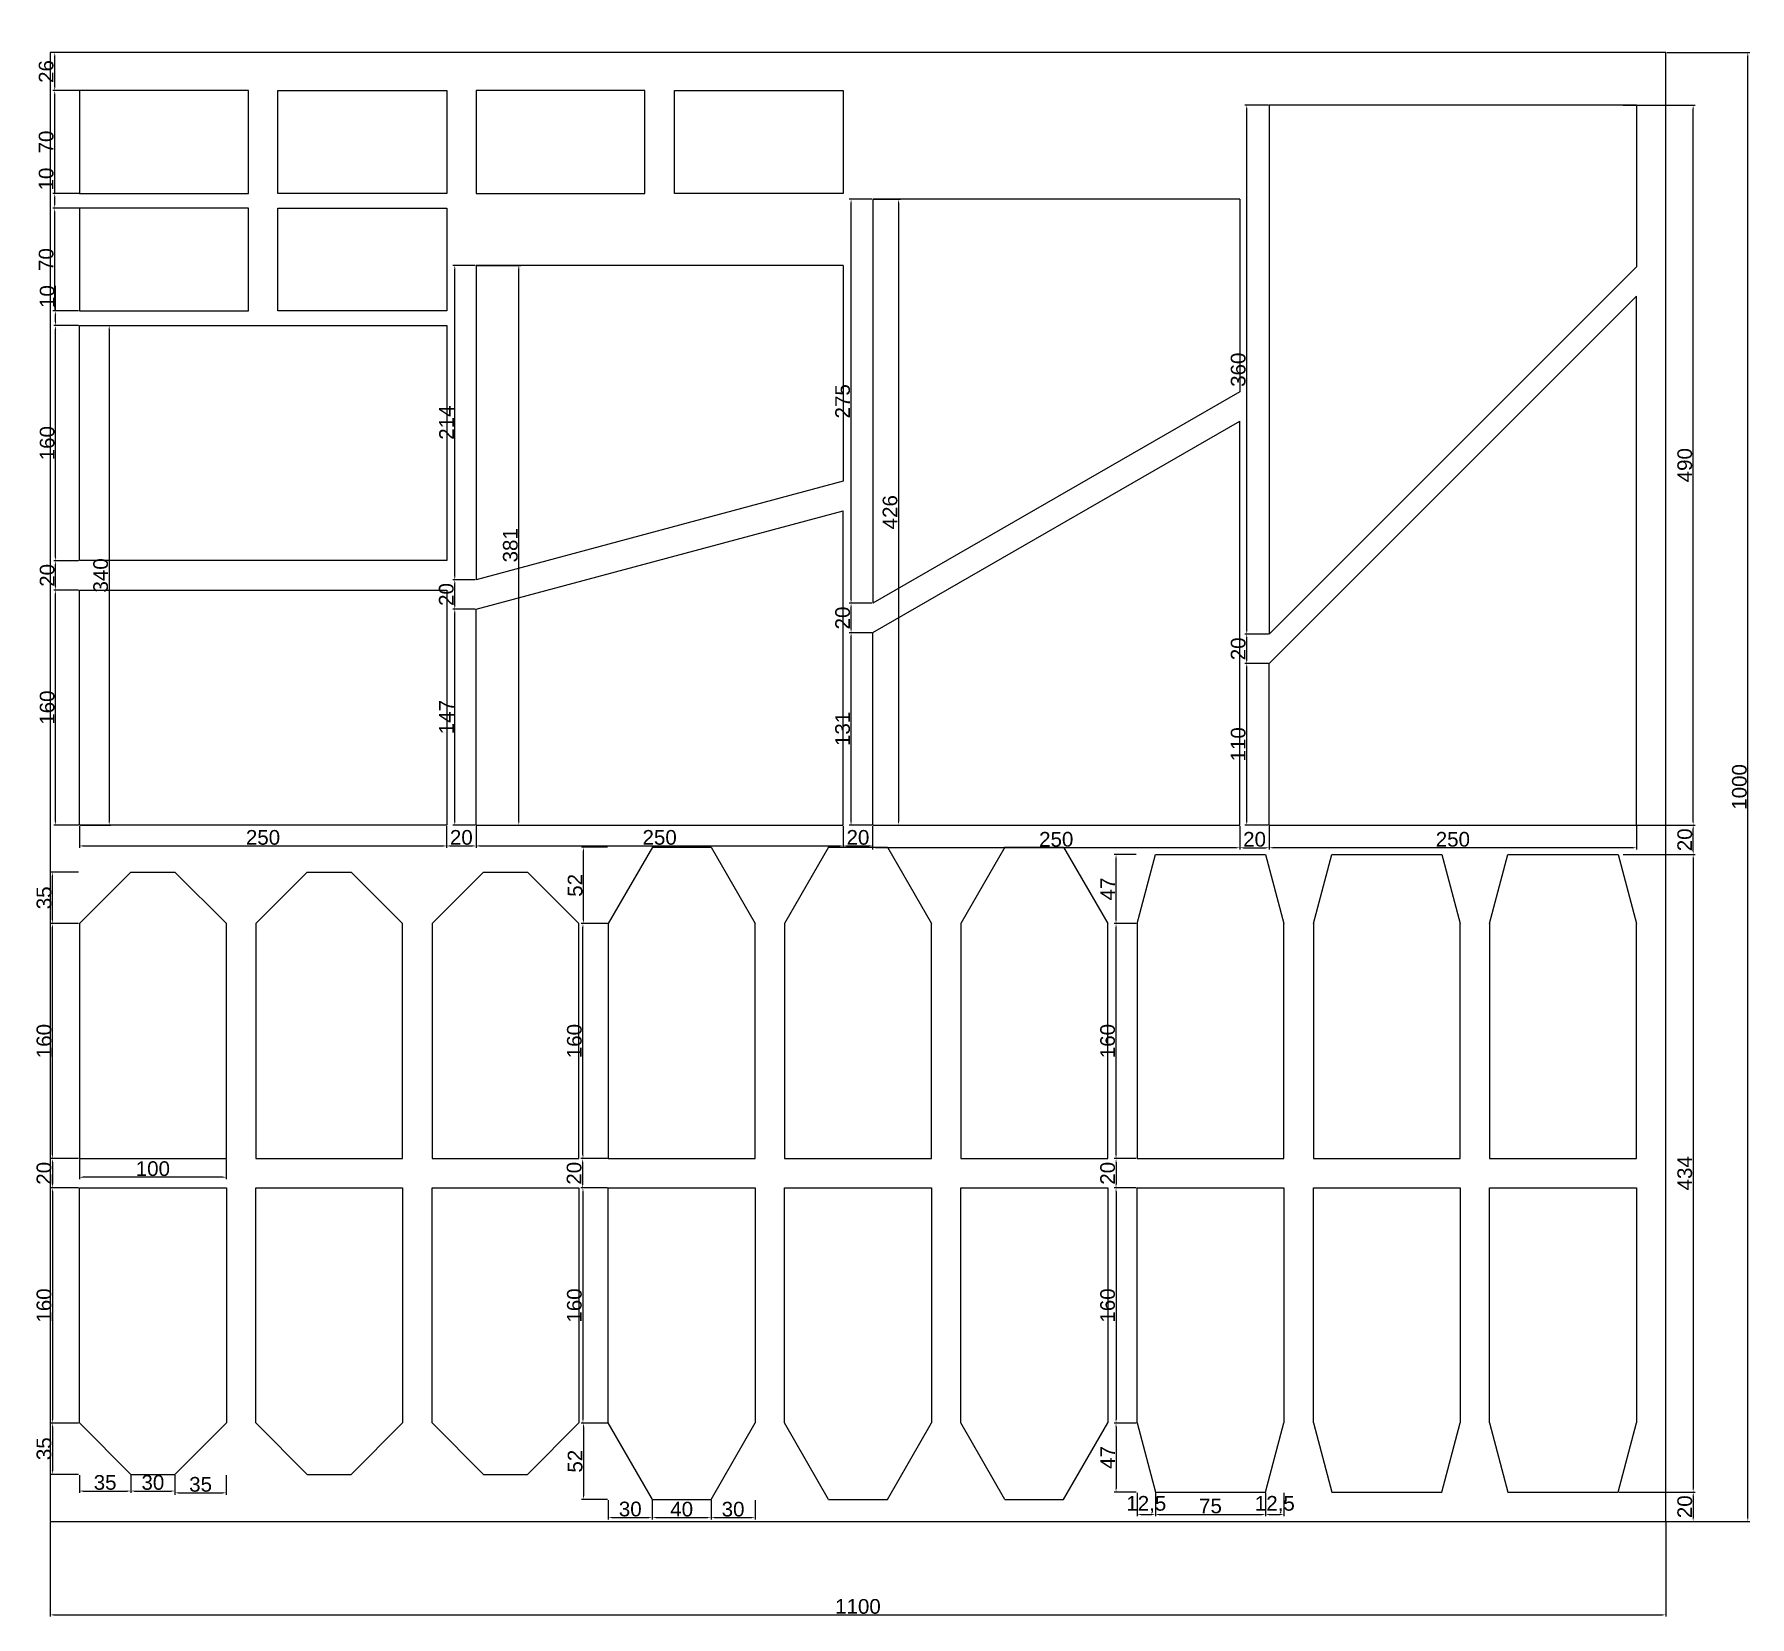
# Model space of a CAD drawing. Header units: millimetres. Extents: x 277 to 35015, y -7843 to 25622.
# Drawn here: x 3599 to 4767, y -2119 to -1042 of the extents above; entities that cross this region are included whole.
import ezdxf

# ---------------------------------------------------------------- set-up
doc = ezdxf.new("R2010")
doc.units = ezdxf.units.MM
doc.layers.add('尺寸标注', color=6, linetype='Continuous')
doc.styles.get("Standard").update_dxf_attribs({"font": 'arial.ttf'})
doc.dimstyles.new('ISO-25-JHF', dxfattribs={"dimtxt": 10, "dimasz": 2.5, "dimexe": 1.25, "dimexo": 0.625, "dimtad": 1, "dimtxsty": 'Standard', "dimcen": 2.5, "dimadec": 0, "dimazin": 0, "dimtfac": 1, "dimtmove": 0, "dimatfit": 3, "dimfxl": 1, "dimarcsym": 0})

msp = doc.modelspace()

# ---------------------------------------------------------------- blocks, each defined once
blk = doc.blocks.new('*D272')
at = {"layer": 'Defpoints', "color": 0, "transparency": 16777216}
for p in [(3629.8, -1580.5), (3879.8, -1580.5), (3879.8, -1594.7)]:
    blk.add_point(p, dxfattribs=at)
at = {"layer": '尺寸标注', "color": 0, "lineweight": -2, "transparency": 16777216}
for p, q in [((3629.8, -1581.1), (3629.8, -1595.9)), ((3879.8, -1581.1), (3879.8, -1595.9)), ((3632.3, -1594.7), (3877.3, -1594.7))]:
    blk.add_line(p, q, dxfattribs=at)
at = {"layer": '尺寸标注', "color": 0, "transparency": 16777216}
for points in [[(3632.3, -1594.2), (3632.3, -1595.1), (3629.8, -1594.7)], [(3877.3, -1594.2), (3877.3, -1595.1), (3879.8, -1594.7)]]:
    blk.add_solid(points, dxfattribs=at)
at = {"layer": '尺寸标注', "color": 0, "transparency": 16777216, "insert": (3754.8, -1588.9), "char_height": 10, "attachment_point": 5}
blk.add_mtext('250', dxfattribs=at)
blk = doc.blocks.new('*D273')
at = {"layer": 'Defpoints', "color": 0, "transparency": 16777216}
for p in [(3613.6, -1420.5), (3629.8, -1420.5), (3629.8, -1580.5)]:
    blk.add_point(p, dxfattribs=at)
at = {"layer": '尺寸标注', "color": 0, "lineweight": -2, "transparency": 16777216}
for p, q in [((3629.2, -1420.5), (3612.3, -1420.5)), ((3613.6, -1578), (3613.6, -1423)), ((3629.2, -1580.5), (3612.3, -1580.5))]:
    blk.add_line(p, q, dxfattribs=at)
at = {"layer": '尺寸标注', "color": 0, "transparency": 16777216}
for points in [[(3613.2, -1423), (3614, -1423), (3613.6, -1420.5)], [(3613.2, -1578), (3614, -1578), (3613.6, -1580.5)]]:
    blk.add_solid(points, dxfattribs=at)
at = {"layer": '尺寸标注', "color": 0, "transparency": 16777216, "insert": (3607.9, -1500.5), "char_height": 10, "attachment_point": 5, "rotation": 90}
blk.add_mtext('160', dxfattribs=at)
blk = doc.blocks.new('*D274')
at = {"layer": 'Defpoints', "color": 0, "transparency": 16777216}
for p in [(3613.6, -1400.5), (3629.8, -1400.5), (3629.8, -1420.5)]:
    blk.add_point(p, dxfattribs=at)
at = {"layer": '尺寸标注', "color": 0, "lineweight": -2, "transparency": 16777216}
for p, q in [((3629.2, -1400.5), (3612.3, -1400.5)), ((3613.6, -1418), (3613.6, -1403)), ((3629.2, -1420.5), (3612.3, -1420.5))]:
    blk.add_line(p, q, dxfattribs=at)
at = {"layer": '尺寸标注', "color": 0, "transparency": 16777216}
for points in [[(3613.2, -1403), (3614, -1403), (3613.6, -1400.5)], [(3613.2, -1418), (3614, -1418), (3613.6, -1420.5)]]:
    blk.add_solid(points, dxfattribs=at)
at = {"layer": '尺寸标注', "color": 0, "transparency": 16777216, "insert": (3607.9, -1410.5), "char_height": 10, "attachment_point": 5, "rotation": 90}
blk.add_mtext('20', dxfattribs=at)
blk = doc.blocks.new('*D275')
at = {"layer": 'Defpoints', "color": 0, "transparency": 16777216}
for p in [(3613.6, -1240.5), (3629.8, -1240.5), (3629.8, -1400.5)]:
    blk.add_point(p, dxfattribs=at)
at = {"layer": '尺寸标注', "color": 0, "lineweight": -2, "transparency": 16777216}
for p, q in [((3629.2, -1240.5), (3612.3, -1240.5)), ((3613.6, -1398), (3613.6, -1243)), ((3629.2, -1400.5), (3612.3, -1400.5))]:
    blk.add_line(p, q, dxfattribs=at)
at = {"layer": '尺寸标注', "color": 0, "transparency": 16777216}
for points in [[(3613.2, -1243), (3614, -1243), (3613.6, -1240.5)], [(3613.2, -1398), (3614, -1398), (3613.6, -1400.5)]]:
    blk.add_solid(points, dxfattribs=at)
at = {"layer": '尺寸标注', "color": 0, "transparency": 16777216, "insert": (3607.9, -1320.5), "char_height": 10, "attachment_point": 5, "rotation": 90}
blk.add_mtext('160', dxfattribs=at)
blk = doc.blocks.new('*D276')
at = {"layer": 'Defpoints', "color": 0, "transparency": 16777216}
for p in [(3899.8, -1580.5), (4149.8, -1580.5), (4149.8, -1594.7)]:
    blk.add_point(p, dxfattribs=at)
at = {"layer": '尺寸标注', "color": 0, "lineweight": -2, "transparency": 16777216}
for p, q in [((3899.8, -1581.1), (3899.8, -1595.9)), ((4149.8, -1581.1), (4149.8, -1595.9)), ((3902.3, -1594.7), (4147.3, -1594.7))]:
    blk.add_line(p, q, dxfattribs=at)
at = {"layer": '尺寸标注', "color": 0, "transparency": 16777216}
for points in [[(3902.3, -1594.2), (3902.3, -1595.1), (3899.8, -1594.7)], [(4147.3, -1594.2), (4147.3, -1595.1), (4149.8, -1594.7)]]:
    blk.add_solid(points, dxfattribs=at)
at = {"layer": '尺寸标注', "color": 0, "transparency": 16777216, "insert": (4024.8, -1588.9), "char_height": 10, "attachment_point": 5}
blk.add_mtext('250', dxfattribs=at)
blk = doc.blocks.new('*D277')
at = {"layer": 'Defpoints', "color": 0, "transparency": 16777216}
for p in [(3885.3, -1433.5), (3899.8, -1433.5), (3899.8, -1580.5)]:
    blk.add_point(p, dxfattribs=at)
at = {"layer": '尺寸标注', "color": 0, "lineweight": -2, "transparency": 16777216}
for p, q in [((3899.2, -1433.5), (3884.1, -1433.5)), ((3885.3, -1578), (3885.3, -1436)), ((3899.2, -1580.5), (3884.1, -1580.5))]:
    blk.add_line(p, q, dxfattribs=at)
at = {"layer": '尺寸标注', "color": 0, "transparency": 16777216}
for points in [[(3884.9, -1436), (3885.8, -1436), (3885.3, -1433.5)], [(3884.9, -1578), (3885.8, -1578), (3885.3, -1580.5)]]:
    blk.add_solid(points, dxfattribs=at)
at = {"layer": '尺寸标注', "color": 0, "transparency": 16777216, "insert": (3879.7, -1507), "char_height": 10, "attachment_point": 5, "rotation": 90}
blk.add_mtext('147', dxfattribs=at)
blk = doc.blocks.new('*D278')
at = {"layer": 'Defpoints', "color": 0, "transparency": 16777216}
for p in [(3885.3, -1413.5), (3899.8, -1413.5), (3899.8, -1433.5)]:
    blk.add_point(p, dxfattribs=at)
at = {"layer": '尺寸标注', "color": 0, "lineweight": -2, "transparency": 16777216}
for p, q in [((3899.2, -1413.5), (3884.1, -1413.5)), ((3885.3, -1431), (3885.3, -1416)), ((3899.2, -1433.5), (3884.1, -1433.5))]:
    blk.add_line(p, q, dxfattribs=at)
at = {"layer": '尺寸标注', "color": 0, "transparency": 16777216}
for points in [[(3884.9, -1416), (3885.8, -1416), (3885.3, -1413.5)], [(3884.9, -1431), (3885.8, -1431), (3885.3, -1433.5)]]:
    blk.add_solid(points, dxfattribs=at)
at = {"layer": '尺寸标注', "color": 0, "transparency": 16777216, "insert": (3879.6, -1423.5), "char_height": 10, "attachment_point": 5, "rotation": 90}
blk.add_mtext('20', dxfattribs=at)
blk = doc.blocks.new('*D279')
at = {"layer": 'Defpoints', "color": 0, "transparency": 16777216}
for p in [(3885.3, -1199.5), (3899.8, -1199.5), (3899.8, -1413.5)]:
    blk.add_point(p, dxfattribs=at)
at = {"layer": '尺寸标注', "color": 0, "lineweight": -2, "transparency": 16777216}
for p, q in [((3899.2, -1199.5), (3884.1, -1199.5)), ((3885.3, -1411), (3885.3, -1202)), ((3899.2, -1413.5), (3884.1, -1413.5))]:
    blk.add_line(p, q, dxfattribs=at)
at = {"layer": '尺寸标注', "color": 0, "transparency": 16777216}
for points in [[(3884.9, -1202), (3885.8, -1202), (3885.3, -1199.5)], [(3884.9, -1411), (3885.8, -1411), (3885.3, -1413.5)]]:
    blk.add_solid(points, dxfattribs=at)
at = {"layer": '尺寸标注', "color": 0, "transparency": 16777216, "insert": (3879.7, -1306.5), "char_height": 10, "attachment_point": 5, "rotation": 90}
blk.add_mtext('214', dxfattribs=at)
blk = doc.blocks.new('*D280')
at = {"layer": 'Defpoints', "color": 0, "transparency": 16777216}
for p in [(4169.8, -1580.5), (4419.8, -1580.5), (4169.8, -1595.9)]:
    blk.add_point(p, dxfattribs=at)
at = {"layer": '尺寸标注', "color": 0, "lineweight": -2, "transparency": 16777216}
for p, q in [((4169.8, -1581.1), (4169.8, -1597.2)), ((4419.8, -1581.1), (4419.8, -1597.2)), ((4417.3, -1595.9), (4172.3, -1595.9))]:
    blk.add_line(p, q, dxfattribs=at)
at = {"layer": '尺寸标注', "color": 0, "transparency": 16777216}
for points in [[(4172.3, -1595.5), (4172.3, -1596.3), (4169.8, -1595.9)], [(4417.3, -1595.5), (4417.3, -1596.3), (4419.8, -1595.9)]]:
    blk.add_solid(points, dxfattribs=at)
at = {"layer": '尺寸标注', "color": 0, "transparency": 16777216, "insert": (4294.8, -1590.2), "char_height": 10, "attachment_point": 5}
blk.add_mtext('250', dxfattribs=at)
blk = doc.blocks.new('*D281')
at = {"layer": 'Defpoints', "color": 0, "transparency": 16777216}
for p in [(4155.1, -1449.5), (4169.8, -1449.5), (4169.8, -1580.5)]:
    blk.add_point(p, dxfattribs=at)
at = {"layer": '尺寸标注', "color": 0, "lineweight": -2, "transparency": 16777216}
for p, q in [((4169.2, -1449.5), (4153.9, -1449.5)), ((4155.1, -1578), (4155.1, -1452)), ((4169.2, -1580.5), (4153.9, -1580.5))]:
    blk.add_line(p, q, dxfattribs=at)
at = {"layer": '尺寸标注', "color": 0, "transparency": 16777216}
for points in [[(4154.7, -1452), (4155.6, -1452), (4155.1, -1449.5)], [(4154.7, -1578), (4155.6, -1578), (4155.1, -1580.5)]]:
    blk.add_solid(points, dxfattribs=at)
at = {"layer": '尺寸标注', "color": 0, "transparency": 16777216, "insert": (4149.4, -1515), "char_height": 10, "attachment_point": 5, "rotation": 90}
blk.add_mtext('131', dxfattribs=at)
blk = doc.blocks.new('*D282')
at = {"layer": 'Defpoints', "color": 0, "transparency": 16777216}
for p in [(4155.1, -1429.5), (4169.8, -1429.5), (4169.8, -1449.5)]:
    blk.add_point(p, dxfattribs=at)
at = {"layer": '尺寸标注', "color": 0, "lineweight": -2, "transparency": 16777216}
for p, q in [((4169.2, -1429.5), (4153.9, -1429.5)), ((4155.1, -1447), (4155.1, -1432)), ((4169.2, -1449.5), (4153.9, -1449.5))]:
    blk.add_line(p, q, dxfattribs=at)
at = {"layer": '尺寸标注', "color": 0, "transparency": 16777216}
for points in [[(4154.7, -1432), (4155.6, -1432), (4155.1, -1429.5)], [(4154.7, -1447), (4155.6, -1447), (4155.1, -1449.5)]]:
    blk.add_solid(points, dxfattribs=at)
at = {"layer": '尺寸标注', "color": 0, "transparency": 16777216, "insert": (4149.4, -1439.5), "char_height": 10, "attachment_point": 5, "rotation": 90}
blk.add_mtext('20', dxfattribs=at)
blk = doc.blocks.new('*D283')
at = {"layer": 'Defpoints', "color": 0, "transparency": 16777216}
for p in [(4155.1, -1154.5), (4169.8, -1154.5), (4169.8, -1429.5)]:
    blk.add_point(p, dxfattribs=at)
at = {"layer": '尺寸标注', "color": 0, "lineweight": -2, "transparency": 16777216}
for p, q in [((4169.2, -1154.5), (4153.9, -1154.5)), ((4155.1, -1427), (4155.1, -1157)), ((4169.2, -1429.5), (4153.9, -1429.5))]:
    blk.add_line(p, q, dxfattribs=at)
at = {"layer": '尺寸标注', "color": 0, "transparency": 16777216}
for points in [[(4154.7, -1157), (4155.6, -1157), (4155.1, -1154.5)], [(4154.7, -1427), (4155.6, -1427), (4155.1, -1429.5)]]:
    blk.add_solid(points, dxfattribs=at)
at = {"layer": '尺寸标注', "color": 0, "transparency": 16777216, "insert": (4149.4, -1292), "char_height": 10, "attachment_point": 5, "rotation": 90}
blk.add_mtext('275', dxfattribs=at)
blk = doc.blocks.new('*D284')
at = {"layer": 'Defpoints', "color": 0, "transparency": 16777216}
for p in [(4439.8, -1580.5), (4689.8, -1580.5), (4439.8, -1595.9)]:
    blk.add_point(p, dxfattribs=at)
at = {"layer": '尺寸标注', "color": 0, "lineweight": -2, "transparency": 16777216}
for p, q in [((4439.8, -1581.1), (4439.8, -1597.2)), ((4689.8, -1581.1), (4689.8, -1597.2)), ((4687.3, -1595.9), (4442.3, -1595.9))]:
    blk.add_line(p, q, dxfattribs=at)
at = {"layer": '尺寸标注', "color": 0, "transparency": 16777216}
for points in [[(4442.3, -1595.5), (4442.3, -1596.3), (4439.8, -1595.9)], [(4687.3, -1595.5), (4687.3, -1596.3), (4689.8, -1595.9)]]:
    blk.add_solid(points, dxfattribs=at)
at = {"layer": '尺寸标注', "color": 0, "transparency": 16777216, "insert": (4564.8, -1590.2), "char_height": 10, "attachment_point": 5}
blk.add_mtext('250', dxfattribs=at)
blk = doc.blocks.new('*D285')
at = {"layer": 'Defpoints', "color": 0, "transparency": 16777216}
for p in [(4424.5, -1470.5), (4439.8, -1470.5), (4439.8, -1580.5)]:
    blk.add_point(p, dxfattribs=at)
at = {"layer": '尺寸标注', "color": 0, "lineweight": -2, "transparency": 16777216}
for p, q in [((4439.2, -1470.5), (4423.2, -1470.5)), ((4424.5, -1578), (4424.5, -1473)), ((4439.2, -1580.5), (4423.2, -1580.5))]:
    blk.add_line(p, q, dxfattribs=at)
at = {"layer": '尺寸标注', "color": 0, "transparency": 16777216}
for points in [[(4424, -1473), (4424.9, -1473), (4424.5, -1470.5)], [(4424, -1578), (4424.9, -1578), (4424.5, -1580.5)]]:
    blk.add_solid(points, dxfattribs=at)
at = {"layer": '尺寸标注', "color": 0, "transparency": 16777216, "insert": (4418.7, -1525.5), "char_height": 10, "attachment_point": 5, "rotation": 90}
blk.add_mtext('110', dxfattribs=at)
blk = doc.blocks.new('*D286')
at = {"layer": 'Defpoints', "color": 0, "transparency": 16777216}
for p in [(4424.5, -1450.5), (4439.8, -1450.5), (4439.8, -1470.5)]:
    blk.add_point(p, dxfattribs=at)
at = {"layer": '尺寸标注', "color": 0, "lineweight": -2, "transparency": 16777216}
for p, q in [((4439.2, -1450.5), (4423.2, -1450.5)), ((4424.5, -1468), (4424.5, -1453)), ((4439.2, -1470.5), (4423.2, -1470.5))]:
    blk.add_line(p, q, dxfattribs=at)
at = {"layer": '尺寸标注', "color": 0, "transparency": 16777216}
for points in [[(4424, -1453), (4424.9, -1453), (4424.5, -1450.5)], [(4424, -1468), (4424.9, -1468), (4424.5, -1470.5)]]:
    blk.add_solid(points, dxfattribs=at)
at = {"layer": '尺寸标注', "color": 0, "transparency": 16777216, "insert": (4418.7, -1460.5), "char_height": 10, "attachment_point": 5, "rotation": 90}
blk.add_mtext('20', dxfattribs=at)
blk = doc.blocks.new('*D287')
at = {"layer": 'Defpoints', "color": 0, "transparency": 16777216}
for p in [(4424.5, -1090.5), (4439.8, -1090.5), (4439.8, -1450.5)]:
    blk.add_point(p, dxfattribs=at)
at = {"layer": '尺寸标注', "color": 0, "lineweight": -2, "transparency": 16777216}
for p, q in [((4439.2, -1090.5), (4423.2, -1090.5)), ((4424.5, -1448), (4424.5, -1093)), ((4439.2, -1450.5), (4423.2, -1450.5))]:
    blk.add_line(p, q, dxfattribs=at)
at = {"layer": '尺寸标注', "color": 0, "transparency": 16777216}
for points in [[(4424, -1093), (4424.9, -1093), (4424.5, -1090.5)], [(4424, -1448), (4424.9, -1448), (4424.5, -1450.5)]]:
    blk.add_solid(points, dxfattribs=at)
at = {"layer": '尺寸标注', "color": 0, "transparency": 16777216, "insert": (4418.7, -1270.5), "char_height": 10, "attachment_point": 5, "rotation": 90}
blk.add_mtext('360', dxfattribs=at)
blk = doc.blocks.new('*D311')
at = {"layer": 'Defpoints', "color": 0, "transparency": 16777216}
for p in [(3629.8, -1807.5), (3729.8, -1807.5), (3629.8, -1820.2)]:
    blk.add_point(p, dxfattribs=at)
at = {"layer": '尺寸标注', "color": 0, "lineweight": -2, "transparency": 16777216}
for p, q in [((3629.8, -1808.1), (3629.8, -1821.4)), ((3729.8, -1808.1), (3729.8, -1821.4)), ((3727.3, -1820.2), (3632.3, -1820.2))]:
    blk.add_line(p, q, dxfattribs=at)
at = {"layer": '尺寸标注', "color": 0, "transparency": 16777216}
for points in [[(3632.3, -1819.7), (3632.3, -1820.6), (3629.8, -1820.2)], [(3727.3, -1819.7), (3727.3, -1820.6), (3729.8, -1820.2)]]:
    blk.add_solid(points, dxfattribs=at)
at = {"layer": '尺寸标注', "color": 0, "transparency": 16777216, "insert": (3679.8, -1814.4), "char_height": 10, "attachment_point": 5}
blk.add_mtext('100', dxfattribs=at)
blk = doc.blocks.new('*D312')
at = {"layer": 'Defpoints', "color": 0, "transparency": 16777216}
for p in [(3611.4, -1647.5), (3629.8, -1647.5), (3629.8, -1807.5)]:
    blk.add_point(p, dxfattribs=at)
at = {"layer": '尺寸标注', "color": 0, "lineweight": -2, "transparency": 16777216}
for p, q in [((3629.2, -1647.5), (3610.1, -1647.5)), ((3611.4, -1805), (3611.4, -1650)), ((3629.2, -1807.5), (3610.1, -1807.5))]:
    blk.add_line(p, q, dxfattribs=at)
at = {"layer": '尺寸标注', "color": 0, "transparency": 16777216}
for points in [[(3611, -1650), (3611.8, -1650), (3611.4, -1647.5)], [(3611, -1805), (3611.8, -1805), (3611.4, -1807.5)]]:
    blk.add_solid(points, dxfattribs=at)
at = {"layer": '尺寸标注', "color": 0, "transparency": 16777216, "insert": (3605.7, -1727.5), "char_height": 10, "attachment_point": 5, "rotation": 90}
blk.add_mtext('160', dxfattribs=at)
blk = doc.blocks.new('*D308')
at = {"layer": 'Defpoints', "color": 0, "transparency": 16777216}
for p in [(3611.4, -1612.5), (3629.8, -1612.5), (3629.8, -1647.5)]:
    blk.add_point(p, dxfattribs=at)
at = {"layer": '尺寸标注', "color": 0, "lineweight": -2, "transparency": 16777216}
for p, q in [((3629.2, -1612.5), (3610.1, -1612.5)), ((3611.4, -1645), (3611.4, -1615)), ((3629.2, -1647.5), (3610.1, -1647.5))]:
    blk.add_line(p, q, dxfattribs=at)
at = {"layer": '尺寸标注', "color": 0, "transparency": 16777216}
for points in [[(3611, -1615), (3611.8, -1615), (3611.4, -1612.5)], [(3611, -1645), (3611.8, -1645), (3611.4, -1647.5)]]:
    blk.add_solid(points, dxfattribs=at)
at = {"layer": '尺寸标注', "color": 0, "transparency": 16777216, "insert": (3605.7, -1630), "char_height": 10, "attachment_point": 5, "rotation": 90}
blk.add_mtext('35', dxfattribs=at)
blk = doc.blocks.new('*D313')
at = {"layer": 'Defpoints', "color": 0, "transparency": 16777216}
for p in [(3972.6, -1647.5), (3989.8, -1647.5), (3989.8, -1807.5)]:
    blk.add_point(p, dxfattribs=at)
at = {"layer": '尺寸标注', "color": 0, "lineweight": -2, "transparency": 16777216}
for p, q in [((3989.2, -1647.5), (3971.3, -1647.5)), ((3972.6, -1805), (3972.6, -1650)), ((3989.2, -1807.5), (3971.3, -1807.5))]:
    blk.add_line(p, q, dxfattribs=at)
at = {"layer": '尺寸标注', "color": 0, "transparency": 16777216}
for points in [[(3972.2, -1650), (3973, -1650), (3972.6, -1647.5)], [(3972.2, -1805), (3973, -1805), (3972.6, -1807.5)]]:
    blk.add_solid(points, dxfattribs=at)
at = {"layer": '尺寸标注', "color": 0, "transparency": 16777216, "insert": (3966.8, -1727.5), "char_height": 10, "attachment_point": 5, "rotation": 90}
blk.add_mtext('160', dxfattribs=at)
blk = doc.blocks.new('*D309')
at = {"layer": 'Defpoints', "color": 0, "transparency": 16777216}
for p in [(3973, -1595.5), (3989.8, -1595.5), (3989.8, -1647.5)]:
    blk.add_point(p, dxfattribs=at)
at = {"layer": '尺寸标注', "color": 0, "lineweight": -2, "transparency": 16777216}
for p, q in [((3989.2, -1595.5), (3971.7, -1595.5)), ((3973, -1645), (3973, -1598)), ((3989.2, -1647.5), (3971.7, -1647.5))]:
    blk.add_line(p, q, dxfattribs=at)
at = {"layer": '尺寸标注', "color": 0, "transparency": 16777216}
for points in [[(3972.6, -1598), (3973.4, -1598), (3973, -1595.5)], [(3972.6, -1645), (3973.4, -1645), (3973, -1647.5)]]:
    blk.add_solid(points, dxfattribs=at)
at = {"layer": '尺寸标注', "color": 0, "transparency": 16777216, "insert": (3967.3, -1621.5), "char_height": 10, "attachment_point": 5, "rotation": 90}
blk.add_mtext('52', dxfattribs=at)
blk = doc.blocks.new('*D314')
at = {"layer": 'Defpoints', "color": 0, "transparency": 16777216}
for p in [(4335.5, -1647.5), (4349.8, -1647.5), (4349.8, -1807.5)]:
    blk.add_point(p, dxfattribs=at)
at = {"layer": '尺寸标注', "color": 0, "lineweight": -2, "transparency": 16777216}
for p, q in [((4349.2, -1647.5), (4334.3, -1647.5)), ((4335.5, -1805), (4335.5, -1650)), ((4349.2, -1807.5), (4334.3, -1807.5))]:
    blk.add_line(p, q, dxfattribs=at)
at = {"layer": '尺寸标注', "color": 0, "transparency": 16777216}
for points in [[(4335.1, -1650), (4335.9, -1650), (4335.5, -1647.5)], [(4335.1, -1805), (4335.9, -1805), (4335.5, -1807.5)]]:
    blk.add_solid(points, dxfattribs=at)
at = {"layer": '尺寸标注', "color": 0, "transparency": 16777216, "insert": (4329.8, -1727.5), "char_height": 10, "attachment_point": 5, "rotation": 90}
blk.add_mtext('160', dxfattribs=at)
blk = doc.blocks.new('*D310')
at = {"layer": 'Defpoints', "color": 0, "transparency": 16777216}
for p in [(4335.5, -1600.5), (4349.8, -1600.5), (4349.8, -1647.5)]:
    blk.add_point(p, dxfattribs=at)
at = {"layer": '尺寸标注', "color": 0, "lineweight": -2, "transparency": 16777216}
for p, q in [((4349.2, -1600.5), (4334.3, -1600.5)), ((4335.5, -1645), (4335.5, -1603)), ((4349.2, -1647.5), (4334.3, -1647.5))]:
    blk.add_line(p, q, dxfattribs=at)
at = {"layer": '尺寸标注', "color": 0, "transparency": 16777216}
for points in [[(4335.1, -1603), (4335.9, -1603), (4335.5, -1600.5)], [(4335.1, -1645), (4335.9, -1645), (4335.5, -1647.5)]]:
    blk.add_solid(points, dxfattribs=at)
at = {"layer": '尺寸标注', "color": 0, "transparency": 16777216, "insert": (4329.9, -1624), "char_height": 10, "attachment_point": 5, "rotation": 90}
blk.add_mtext('47', dxfattribs=at)
blk = doc.blocks.new('*D321')
at = {"layer": 'Defpoints', "color": 0, "transparency": 16777216}
for p in [(3629.8, -1827.5), (3611.4, -1987.5), (3629.8, -1987.5)]:
    blk.add_point(p, dxfattribs=at)
at = {"layer": '尺寸标注', "color": 0, "lineweight": -2, "transparency": 16777216}
for p, q in [((3629.2, -1827.5), (3610.1, -1827.5)), ((3611.4, -1830), (3611.4, -1985)), ((3629.2, -1987.5), (3610.1, -1987.5))]:
    blk.add_line(p, q, dxfattribs=at)
at = {"layer": '尺寸标注', "color": 0, "transparency": 16777216}
for points in [[(3611, -1830), (3611.8, -1830), (3611.4, -1827.5)], [(3611, -1985), (3611.8, -1985), (3611.4, -1987.5)]]:
    blk.add_solid(points, dxfattribs=at)
at = {"layer": '尺寸标注', "color": 0, "transparency": 16777216, "insert": (3605.7, -1907.5), "char_height": 10, "attachment_point": 5, "rotation": 90}
blk.add_mtext('160', dxfattribs=at)
blk = doc.blocks.new('*D315')
at = {"layer": 'Defpoints', "color": 0, "transparency": 16777216}
for p in [(3629.8, -1987.5), (3611.4, -2022.5), (3629.8, -2022.5)]:
    blk.add_point(p, dxfattribs=at)
at = {"layer": '尺寸标注', "color": 0, "lineweight": -2, "transparency": 16777216}
for p, q in [((3629.2, -1987.5), (3610.1, -1987.5)), ((3611.4, -1990), (3611.4, -2020)), ((3629.2, -2022.5), (3610.1, -2022.5))]:
    blk.add_line(p, q, dxfattribs=at)
at = {"layer": '尺寸标注', "color": 0, "transparency": 16777216}
for points in [[(3611, -1990), (3611.8, -1990), (3611.4, -1987.5)], [(3611, -2020), (3611.8, -2020), (3611.4, -2022.5)]]:
    blk.add_solid(points, dxfattribs=at)
at = {"layer": '尺寸标注', "color": 0, "transparency": 16777216, "insert": (3605.7, -2005), "char_height": 10, "attachment_point": 5, "rotation": 90}
blk.add_mtext('35', dxfattribs=at)
blk = doc.blocks.new('*D322')
at = {"layer": 'Defpoints', "color": 0, "transparency": 16777216}
for p in [(3629.8, -2022.5), (3664.8, -2022.5), (3664.8, -2033.8)]:
    blk.add_point(p, dxfattribs=at)
at = {"layer": '尺寸标注', "color": 0, "lineweight": -2, "transparency": 16777216}
for p, q in [((3629.8, -2023.1), (3629.8, -2035)), ((3664.8, -2023.1), (3664.8, -2035)), ((3632.3, -2033.8), (3662.3, -2033.8))]:
    blk.add_line(p, q, dxfattribs=at)
at = {"layer": '尺寸标注', "color": 0, "transparency": 16777216}
for points in [[(3632.3, -2033.4), (3632.3, -2034.2), (3629.8, -2033.8)], [(3662.3, -2033.4), (3662.3, -2034.2), (3664.8, -2033.8)]]:
    blk.add_solid(points, dxfattribs=at)
at = {"layer": '尺寸标注', "color": 0, "transparency": 16777216, "insert": (3647.3, -2028), "char_height": 10, "attachment_point": 5}
blk.add_mtext('35', dxfattribs=at)
blk = doc.blocks.new('*D323')
at = {"layer": 'Defpoints', "color": 0, "transparency": 16777216}
for p in [(3664.8, -2022.5), (3694.8, -2022.5), (3694.8, -2033.8)]:
    blk.add_point(p, dxfattribs=at)
at = {"layer": '尺寸标注', "color": 0, "lineweight": -2, "transparency": 16777216}
for p, q in [((3664.8, -2023.1), (3664.8, -2035)), ((3694.8, -2023.1), (3694.8, -2035)), ((3667.3, -2033.8), (3692.3, -2033.8))]:
    blk.add_line(p, q, dxfattribs=at)
at = {"layer": '尺寸标注', "color": 0, "transparency": 16777216}
for points in [[(3667.3, -2033.4), (3667.3, -2034.2), (3664.8, -2033.8)], [(3692.3, -2033.4), (3692.3, -2034.2), (3694.8, -2033.8)]]:
    blk.add_solid(points, dxfattribs=at)
at = {"layer": '尺寸标注', "color": 0, "transparency": 16777216, "insert": (3679.8, -2028), "char_height": 10, "attachment_point": 5}
blk.add_mtext('30', dxfattribs=at)
blk = doc.blocks.new('*D316')
at = {"layer": 'Defpoints', "color": 0, "transparency": 16777216}
for p in [(3694.8, -2022.5), (3729.8, -2022.5), (3729.8, -2035)]:
    blk.add_point(p, dxfattribs=at)
at = {"layer": '尺寸标注', "color": 0, "lineweight": -2, "transparency": 16777216}
for p, q in [((3694.8, -2023.1), (3694.8, -2036.3)), ((3729.8, -2023.1), (3729.8, -2036.3)), ((3697.3, -2035), (3727.3, -2035))]:
    blk.add_line(p, q, dxfattribs=at)
at = {"layer": '尺寸标注', "color": 0, "transparency": 16777216}
for points in [[(3697.3, -2034.6), (3697.3, -2035.5), (3694.8, -2035)], [(3727.3, -2034.6), (3727.3, -2035.5), (3729.8, -2035)]]:
    blk.add_solid(points, dxfattribs=at)
at = {"layer": '尺寸标注', "color": 0, "transparency": 16777216, "insert": (3712.3, -2029.3), "char_height": 10, "attachment_point": 5}
blk.add_mtext('35', dxfattribs=at)
blk = doc.blocks.new('*D324')
at = {"layer": 'Defpoints', "color": 0, "transparency": 16777216}
for p in [(3989.8, -1827.5), (3972.6, -1987.5), (3989.8, -1987.5)]:
    blk.add_point(p, dxfattribs=at)
at = {"layer": '尺寸标注', "color": 0, "lineweight": -2, "transparency": 16777216}
for p, q in [((3989.2, -1827.5), (3971.3, -1827.5)), ((3972.6, -1830), (3972.6, -1985)), ((3989.2, -1987.5), (3971.3, -1987.5))]:
    blk.add_line(p, q, dxfattribs=at)
at = {"layer": '尺寸标注', "color": 0, "transparency": 16777216}
for points in [[(3972.2, -1830), (3973, -1830), (3972.6, -1827.5)], [(3972.2, -1985), (3973, -1985), (3972.6, -1987.5)]]:
    blk.add_solid(points, dxfattribs=at)
at = {"layer": '尺寸标注', "color": 0, "transparency": 16777216, "insert": (3966.8, -1907.5), "char_height": 10, "attachment_point": 5, "rotation": 90}
blk.add_mtext('160', dxfattribs=at)
blk = doc.blocks.new('*D317')
at = {"layer": 'Defpoints', "color": 0, "transparency": 16777216}
for p in [(3989.8, -1987.5), (3973, -2039.5), (3989.8, -2039.5)]:
    blk.add_point(p, dxfattribs=at)
at = {"layer": '尺寸标注', "color": 0, "lineweight": -2, "transparency": 16777216}
for p, q in [((3989.2, -1987.5), (3971.7, -1987.5)), ((3973, -1990), (3973, -2037)), ((3989.2, -2039.5), (3971.7, -2039.5))]:
    blk.add_line(p, q, dxfattribs=at)
at = {"layer": '尺寸标注', "color": 0, "transparency": 16777216}
for points in [[(3972.6, -1990), (3973.4, -1990), (3973, -1987.5)], [(3972.6, -2037), (3973.4, -2037), (3973, -2039.5)]]:
    blk.add_solid(points, dxfattribs=at)
at = {"layer": '尺寸标注', "color": 0, "transparency": 16777216, "insert": (3967.3, -2013.5), "char_height": 10, "attachment_point": 5, "rotation": 90}
blk.add_mtext('52', dxfattribs=at)
blk = doc.blocks.new('*D325')
at = {"layer": 'Defpoints', "color": 0, "transparency": 16777216}
for p in [(3989.8, -2039.5), (4019.8, -2039.5), (4019.8, -2051.9)]:
    blk.add_point(p, dxfattribs=at)
at = {"layer": '尺寸标注', "color": 0, "lineweight": -2, "transparency": 16777216}
for p, q in [((3989.8, -2040.1), (3989.8, -2053.1)), ((4019.8, -2040.1), (4019.8, -2053.1)), ((3992.3, -2051.9), (4017.3, -2051.9))]:
    blk.add_line(p, q, dxfattribs=at)
at = {"layer": '尺寸标注', "color": 0, "transparency": 16777216}
for points in [[(3992.3, -2051.5), (3992.3, -2052.3), (3989.8, -2051.9)], [(4017.3, -2051.5), (4017.3, -2052.3), (4019.8, -2051.9)]]:
    blk.add_solid(points, dxfattribs=at)
at = {"layer": '尺寸标注', "color": 0, "transparency": 16777216, "insert": (4004.8, -2046.1), "char_height": 10, "attachment_point": 5}
blk.add_mtext('30', dxfattribs=at)
blk = doc.blocks.new('*D326')
at = {"layer": 'Defpoints', "color": 0, "transparency": 16777216}
for p in [(4019.8, -2039.5), (4059.8, -2039.5), (4059.8, -2051.9)]:
    blk.add_point(p, dxfattribs=at)
at = {"layer": '尺寸标注', "color": 0, "lineweight": -2, "transparency": 16777216}
for p, q in [((4019.8, -2040.1), (4019.8, -2053.2)), ((4059.8, -2040.1), (4059.8, -2053.2)), ((4022.3, -2051.9), (4057.3, -2051.9))]:
    blk.add_line(p, q, dxfattribs=at)
at = {"layer": '尺寸标注', "color": 0, "transparency": 16777216}
for points in [[(4022.3, -2051.5), (4022.3, -2052.3), (4019.8, -2051.9)], [(4057.3, -2051.5), (4057.3, -2052.3), (4059.8, -2051.9)]]:
    blk.add_solid(points, dxfattribs=at)
at = {"layer": '尺寸标注', "color": 0, "transparency": 16777216, "insert": (4039.8, -2046.2), "char_height": 10, "attachment_point": 5}
blk.add_mtext('40', dxfattribs=at)
blk = doc.blocks.new('*D318')
at = {"layer": 'Defpoints', "color": 0, "transparency": 16777216}
for p in [(4059.8, -2039.5), (4089.8, -2039.5), (4089.8, -2051.9)]:
    blk.add_point(p, dxfattribs=at)
at = {"layer": '尺寸标注', "color": 0, "lineweight": -2, "transparency": 16777216}
for p, q in [((4059.8, -2040.1), (4059.8, -2053.2)), ((4089.8, -2040.1), (4089.8, -2053.2)), ((4062.3, -2051.9), (4087.3, -2051.9))]:
    blk.add_line(p, q, dxfattribs=at)
at = {"layer": '尺寸标注', "color": 0, "transparency": 16777216}
for points in [[(4062.3, -2051.5), (4062.3, -2052.3), (4059.8, -2051.9)], [(4087.3, -2051.5), (4087.3, -2052.3), (4089.8, -2051.9)]]:
    blk.add_solid(points, dxfattribs=at)
at = {"layer": '尺寸标注', "color": 0, "transparency": 16777216, "insert": (4074.8, -2046.2), "char_height": 10, "attachment_point": 5}
blk.add_mtext('30', dxfattribs=at)
blk = doc.blocks.new('*D327')
at = {"layer": 'Defpoints', "color": 0, "transparency": 16777216}
for p in [(4349.8, -1827.5), (4335.5, -1987.5), (4349.8, -1987.5)]:
    blk.add_point(p, dxfattribs=at)
at = {"layer": '尺寸标注', "color": 0, "lineweight": -2, "transparency": 16777216}
for p, q in [((4349.2, -1827.5), (4334.3, -1827.5)), ((4335.5, -1830), (4335.5, -1985)), ((4349.2, -1987.5), (4334.3, -1987.5))]:
    blk.add_line(p, q, dxfattribs=at)
at = {"layer": '尺寸标注', "color": 0, "transparency": 16777216}
for points in [[(4335.1, -1830), (4335.9, -1830), (4335.5, -1827.5)], [(4335.1, -1985), (4335.9, -1985), (4335.5, -1987.5)]]:
    blk.add_solid(points, dxfattribs=at)
at = {"layer": '尺寸标注', "color": 0, "transparency": 16777216, "insert": (4329.8, -1907.5), "char_height": 10, "attachment_point": 5, "rotation": 90}
blk.add_mtext('160', dxfattribs=at)
blk = doc.blocks.new('*D319')
at = {"layer": 'Defpoints', "color": 0, "transparency": 16777216}
for p in [(4349.8, -1987.5), (4335.5, -2034.5), (4349.8, -2034.5)]:
    blk.add_point(p, dxfattribs=at)
at = {"layer": '尺寸标注', "color": 0, "lineweight": -2, "transparency": 16777216}
for p, q in [((4349.2, -1987.5), (4334.3, -1987.5)), ((4335.5, -1990), (4335.5, -2032)), ((4349.2, -2034.5), (4334.3, -2034.5))]:
    blk.add_line(p, q, dxfattribs=at)
at = {"layer": '尺寸标注', "color": 0, "transparency": 16777216}
for points in [[(4335.1, -1990), (4335.9, -1990), (4335.5, -1987.5)], [(4335.1, -2032), (4335.9, -2032), (4335.5, -2034.5)]]:
    blk.add_solid(points, dxfattribs=at)
at = {"layer": '尺寸标注', "color": 0, "transparency": 16777216, "insert": (4329.9, -2011), "char_height": 10, "attachment_point": 5, "rotation": 90}
blk.add_mtext('47', dxfattribs=at)
blk = doc.blocks.new('*D328')
at = {"layer": 'Defpoints', "color": 0, "transparency": 16777216}
for p in [(4349.8, -2034.5), (4362.3, -2034.5), (4362.3, -2049.7)]:
    blk.add_point(p, dxfattribs=at)
at = {"layer": '尺寸标注', "color": 0, "lineweight": -2, "transparency": 16777216}
for p, q in [((4349.8, -2035.1), (4349.8, -2051)), ((4362.3, -2035.1), (4362.3, -2051)), ((4352.3, -2049.7), (4359.8, -2049.7))]:
    blk.add_line(p, q, dxfattribs=at)
at = {"layer": '尺寸标注', "color": 0, "transparency": 16777216}
for points in [[(4352.3, -2049.3), (4352.3, -2050.1), (4349.8, -2049.7)], [(4359.8, -2049.3), (4359.8, -2050.1), (4362.3, -2049.7)]]:
    blk.add_solid(points, dxfattribs=at)
at = {"layer": '尺寸标注', "color": 0, "transparency": 16777216, "insert": (4356.1, -2043.1), "char_height": 10, "attachment_point": 5}
blk.add_mtext('12,5', dxfattribs=at)
blk = doc.blocks.new('*D329')
at = {"layer": 'Defpoints', "color": 0, "transparency": 16777216}
for p in [(4362.3, -2034.5), (4437.3, -2034.5), (4437.3, -2049.7)]:
    blk.add_point(p, dxfattribs=at)
at = {"layer": '尺寸标注', "color": 0, "lineweight": -2, "transparency": 16777216}
for p, q in [((4362.3, -2035.1), (4362.3, -2051)), ((4437.3, -2035.1), (4437.3, -2051)), ((4364.8, -2049.7), (4434.8, -2049.7))]:
    blk.add_line(p, q, dxfattribs=at)
at = {"layer": '尺寸标注', "color": 0, "transparency": 16777216}
for points in [[(4364.8, -2049.3), (4364.8, -2050.2), (4362.3, -2049.7)], [(4434.8, -2049.3), (4434.8, -2050.2), (4437.3, -2049.7)]]:
    blk.add_solid(points, dxfattribs=at)
at = {"layer": '尺寸标注', "color": 0, "transparency": 16777216, "insert": (4399.8, -2044), "char_height": 10, "attachment_point": 5}
blk.add_mtext('75', dxfattribs=at)
blk = doc.blocks.new('*D320')
at = {"layer": 'Defpoints', "color": 0, "transparency": 16777216}
for p in [(4437.3, -2034.5), (4449.8, -2034.5), (4449.8, -2049.7)]:
    blk.add_point(p, dxfattribs=at)
at = {"layer": '尺寸标注', "color": 0, "lineweight": -2, "transparency": 16777216}
for p, q in [((4437.3, -2035.1), (4437.3, -2051)), ((4449.8, -2035.1), (4449.8, -2051)), ((4439.8, -2049.7), (4447.3, -2049.7))]:
    blk.add_line(p, q, dxfattribs=at)
at = {"layer": '尺寸标注', "color": 0, "transparency": 16777216}
for points in [[(4439.8, -2049.3), (4439.8, -2050.2), (4437.3, -2049.7)], [(4447.3, -2049.3), (4447.3, -2050.2), (4449.8, -2049.7)]]:
    blk.add_solid(points, dxfattribs=at)
at = {"layer": '尺寸标注', "color": 0, "transparency": 16777216, "insert": (4443.6, -2043.1), "char_height": 10, "attachment_point": 5}
blk.add_mtext('12,5', dxfattribs=at)
blk = doc.blocks.new('*D330')
at = {"layer": 'Defpoints', "color": 0, "transparency": 16777216}
for p in [(3629.8, -1807.5), (3611.4, -1827.5), (3629.8, -1827.5)]:
    blk.add_point(p, dxfattribs=at)
at = {"layer": '尺寸标注', "color": 0, "lineweight": -2, "transparency": 16777216}
for p, q in [((3629.2, -1807.5), (3610.1, -1807.5)), ((3611.4, -1810), (3611.4, -1825)), ((3629.2, -1827.5), (3610.1, -1827.5))]:
    blk.add_line(p, q, dxfattribs=at)
at = {"layer": '尺寸标注', "color": 0, "transparency": 16777216}
for points in [[(3611, -1810), (3611.8, -1810), (3611.4, -1807.5)], [(3611, -1825), (3611.8, -1825), (3611.4, -1827.5)]]:
    blk.add_solid(points, dxfattribs=at)
at = {"layer": '尺寸标注', "color": 0, "transparency": 16777216, "insert": (3605.7, -1817.5), "char_height": 10, "attachment_point": 5, "rotation": 90}
blk.add_mtext('20', dxfattribs=at)
blk = doc.blocks.new('*D331')
at = {"layer": 'Defpoints', "color": 0, "transparency": 16777216}
for p in [(3989.8, -1807.5), (3972.4, -1827.5), (3989.8, -1827.5)]:
    blk.add_point(p, dxfattribs=at)
at = {"layer": '尺寸标注', "color": 0, "lineweight": -2, "transparency": 16777216}
for p, q in [((3989.2, -1807.5), (3971.1, -1807.5)), ((3972.4, -1810), (3972.4, -1825)), ((3989.2, -1827.5), (3971.1, -1827.5))]:
    blk.add_line(p, q, dxfattribs=at)
at = {"layer": '尺寸标注', "color": 0, "transparency": 16777216}
for points in [[(3972, -1810), (3972.8, -1810), (3972.4, -1807.5)], [(3972, -1825), (3972.8, -1825), (3972.4, -1827.5)]]:
    blk.add_solid(points, dxfattribs=at)
at = {"layer": '尺寸标注', "color": 0, "transparency": 16777216, "insert": (3966.6, -1817.5), "char_height": 10, "attachment_point": 5, "rotation": 90}
blk.add_mtext('20', dxfattribs=at)
blk = doc.blocks.new('*D332')
at = {"layer": 'Defpoints', "color": 0, "transparency": 16777216}
for p in [(4349.8, -1807.5), (4335.5, -1827.5), (4349.8, -1827.5)]:
    blk.add_point(p, dxfattribs=at)
at = {"layer": '尺寸标注', "color": 0, "lineweight": -2, "transparency": 16777216}
for p, q in [((4349.2, -1807.5), (4334.3, -1807.5)), ((4335.5, -1810), (4335.5, -1825)), ((4349.2, -1827.5), (4334.3, -1827.5))]:
    blk.add_line(p, q, dxfattribs=at)
at = {"layer": '尺寸标注', "color": 0, "transparency": 16777216}
for points in [[(4335.1, -1810), (4335.9, -1810), (4335.5, -1807.5)], [(4335.1, -1825), (4335.9, -1825), (4335.5, -1827.5)]]:
    blk.add_solid(points, dxfattribs=at)
at = {"layer": '尺寸标注', "color": 0, "transparency": 16777216, "insert": (4329.8, -1817.5), "char_height": 10, "attachment_point": 5, "rotation": 90}
blk.add_mtext('20', dxfattribs=at)
blk = doc.blocks.new('*D333')
at = {"layer": 'Defpoints', "color": 0, "transparency": 16777216}
for p in [(3879.8, -1580.5), (3899.8, -1580.5), (3899.8, -1594.7)]:
    blk.add_point(p, dxfattribs=at)
at = {"layer": '尺寸标注', "color": 0, "lineweight": -2, "transparency": 16777216}
for p, q in [((3879.8, -1581.1), (3879.8, -1595.9)), ((3899.8, -1581.1), (3899.8, -1595.9)), ((3882.3, -1594.7), (3897.3, -1594.7))]:
    blk.add_line(p, q, dxfattribs=at)
at = {"layer": '尺寸标注', "color": 0, "transparency": 16777216}
for points in [[(3882.3, -1594.2), (3882.3, -1595.1), (3879.8, -1594.7)], [(3897.3, -1594.2), (3897.3, -1595.1), (3899.8, -1594.7)]]:
    blk.add_solid(points, dxfattribs=at)
at = {"layer": '尺寸标注', "color": 0, "transparency": 16777216, "insert": (3889.8, -1588.9), "char_height": 10, "attachment_point": 5}
blk.add_mtext('20', dxfattribs=at)
blk = doc.blocks.new('*D334')
at = {"layer": 'Defpoints', "color": 0, "transparency": 16777216}
for p in [(4149.8, -1580.5), (4169.8, -1580.5), (4169.8, -1594.7)]:
    blk.add_point(p, dxfattribs=at)
at = {"layer": '尺寸标注', "color": 0, "lineweight": -2, "transparency": 16777216}
for p, q in [((4149.8, -1581.1), (4149.8, -1595.9)), ((4169.8, -1581.1), (4169.8, -1595.9)), ((4152.3, -1594.7), (4167.3, -1594.7))]:
    blk.add_line(p, q, dxfattribs=at)
at = {"layer": '尺寸标注', "color": 0, "transparency": 16777216}
for points in [[(4152.3, -1594.2), (4152.3, -1595.1), (4149.8, -1594.7)], [(4167.3, -1594.2), (4167.3, -1595.1), (4169.8, -1594.7)]]:
    blk.add_solid(points, dxfattribs=at)
at = {"layer": '尺寸标注', "color": 0, "transparency": 16777216, "insert": (4159.8, -1588.9), "char_height": 10, "attachment_point": 5}
blk.add_mtext('20', dxfattribs=at)
blk = doc.blocks.new('*D335')
at = {"layer": 'Defpoints', "color": 0, "transparency": 16777216}
for p in [(4419.8, -1580.5), (4439.8, -1580.5), (4439.8, -1595.9)]:
    blk.add_point(p, dxfattribs=at)
at = {"layer": '尺寸标注', "color": 0, "lineweight": -2, "transparency": 16777216}
for p, q in [((4419.8, -1581.1), (4419.8, -1597.2)), ((4439.8, -1581.1), (4439.8, -1597.2)), ((4422.3, -1595.9), (4437.3, -1595.9))]:
    blk.add_line(p, q, dxfattribs=at)
at = {"layer": '尺寸标注', "color": 0, "transparency": 16777216}
for points in [[(4422.3, -1595.5), (4422.3, -1596.3), (4419.8, -1595.9)], [(4437.3, -1595.5), (4437.3, -1596.3), (4439.8, -1595.9)]]:
    blk.add_solid(points, dxfattribs=at)
at = {"layer": '尺寸标注', "color": 0, "transparency": 16777216, "insert": (4429.8, -1590.2), "char_height": 10, "attachment_point": 5}
blk.add_mtext('20', dxfattribs=at)
blk = doc.blocks.new('*D336')
at = {"layer": 'Defpoints', "color": 0, "transparency": 16777216}
for p in [(4680.2, -1090.5), (4728.4, -1090.5), (4680.2, -1580.5)]:
    blk.add_point(p, dxfattribs=at)
at = {"layer": '尺寸标注', "color": 0, "lineweight": -2, "transparency": 16777216}
for p, q in [((4680.8, -1090.5), (4729.7, -1090.5)), ((4728.4, -1578), (4728.4, -1093)), ((4680.8, -1580.5), (4729.7, -1580.5))]:
    blk.add_line(p, q, dxfattribs=at)
at = {"layer": '尺寸标注', "color": 0, "transparency": 16777216}
for points in [[(4728, -1093), (4728.8, -1093), (4728.4, -1090.5)], [(4728, -1578), (4728.8, -1578), (4728.4, -1580.5)]]:
    blk.add_solid(points, dxfattribs=at)
at = {"layer": '尺寸标注', "color": 0, "transparency": 16777216, "insert": (4722.7, -1335.5), "char_height": 10, "attachment_point": 5, "rotation": 90}
blk.add_mtext('490', dxfattribs=at)
blk = doc.blocks.new('*D337')
at = {"layer": 'Defpoints', "color": 0, "transparency": 16777216}
for p in [(4169.8, -1154.5), (4169.8, -1580.5), (4187.4, -1580.5)]:
    blk.add_point(p, dxfattribs=at)
at = {"layer": '尺寸标注', "color": 0, "lineweight": -2, "transparency": 16777216}
for p, q in [((4170.5, -1154.5), (4188.7, -1154.5)), ((4187.4, -1157), (4187.4, -1578)), ((4170.5, -1580.5), (4188.7, -1580.5))]:
    blk.add_line(p, q, dxfattribs=at)
at = {"layer": '尺寸标注', "color": 0, "transparency": 16777216}
for points in [[(4187, -1157), (4187.8, -1157), (4187.4, -1154.5)], [(4187, -1578), (4187.8, -1578), (4187.4, -1580.5)]]:
    blk.add_solid(points, dxfattribs=at)
at = {"layer": '尺寸标注', "color": 0, "transparency": 16777216, "insert": (4181.7, -1367.5), "char_height": 10, "attachment_point": 5, "rotation": 90}
blk.add_mtext('426', dxfattribs=at)
blk = doc.blocks.new('*D338')
at = {"layer": 'Defpoints', "color": 0, "transparency": 16777216}
for p in [(3899.8, -1199.5), (3928.9, -1199.5), (3899.8, -1580.5)]:
    blk.add_point(p, dxfattribs=at)
at = {"layer": '尺寸标注', "color": 0, "lineweight": -2, "transparency": 16777216}
for p, q in [((3900.5, -1199.5), (3930.2, -1199.5)), ((3928.9, -1578), (3928.9, -1202)), ((3900.5, -1580.5), (3930.2, -1580.5))]:
    blk.add_line(p, q, dxfattribs=at)
at = {"layer": '尺寸标注', "color": 0, "transparency": 16777216}
for points in [[(3928.5, -1202), (3929.4, -1202), (3928.9, -1199.5)], [(3928.5, -1578), (3929.4, -1578), (3928.9, -1580.5)]]:
    blk.add_solid(points, dxfattribs=at)
at = {"layer": '尺寸标注', "color": 0, "transparency": 16777216, "insert": (3923.2, -1390), "char_height": 10, "attachment_point": 5, "rotation": 90}
blk.add_mtext('381', dxfattribs=at)
blk = doc.blocks.new('*D339')
at = {"layer": 'Defpoints', "color": 0, "transparency": 16777216}
for p in [(3629.8, -1240.5), (3629.8, -1580.5), (3650.1, -1580.5)]:
    blk.add_point(p, dxfattribs=at)
at = {"layer": '尺寸标注', "color": 0, "lineweight": -2, "transparency": 16777216}
for p, q in [((3630.5, -1240.5), (3651.3, -1240.5)), ((3650.1, -1243), (3650.1, -1578)), ((3630.5, -1580.5), (3651.3, -1580.5))]:
    blk.add_line(p, q, dxfattribs=at)
at = {"layer": '尺寸标注', "color": 0, "transparency": 16777216}
for points in [[(3649.6, -1243), (3650.5, -1243), (3650.1, -1240.5)], [(3649.6, -1578), (3650.5, -1578), (3650.1, -1580.5)]]:
    blk.add_solid(points, dxfattribs=at)
at = {"layer": '尺寸标注', "color": 0, "transparency": 16777216, "insert": (3644.3, -1410.5), "char_height": 10, "attachment_point": 5, "rotation": 90}
blk.add_mtext('340', dxfattribs=at)
blk = doc.blocks.new('*D340')
at = {"layer": 'Defpoints', "color": 0, "transparency": 16777216}
for p in [(4680.2, -1600.5), (4680.2, -2034.5), (4728.4, -2034.5)]:
    blk.add_point(p, dxfattribs=at)
at = {"layer": '尺寸标注', "color": 0, "lineweight": -2, "transparency": 16777216}
for p, q in [((4680.8, -1600.5), (4729.7, -1600.5)), ((4728.4, -1603), (4728.4, -2032)), ((4680.8, -2034.5), (4729.7, -2034.5))]:
    blk.add_line(p, q, dxfattribs=at)
at = {"layer": '尺寸标注', "color": 0, "transparency": 16777216}
for points in [[(4728, -1603), (4728.8, -1603), (4728.4, -1600.5)], [(4728, -2032), (4728.8, -2032), (4728.4, -2034.5)]]:
    blk.add_solid(points, dxfattribs=at)
at = {"layer": '尺寸标注', "color": 0, "transparency": 16777216, "insert": (4722.7, -1817.5), "char_height": 10, "attachment_point": 5, "rotation": 90}
blk.add_mtext('434', dxfattribs=at)
blk = doc.blocks.new('*D341')
at = {"layer": 'Defpoints', "color": 0, "transparency": 16777216}
for p in [(4680.2, -1580.5), (4728.4, -1580.5), (4680.2, -1600.5)]:
    blk.add_point(p, dxfattribs=at)
at = {"layer": '尺寸标注', "color": 0, "lineweight": -2, "transparency": 16777216}
for p, q in [((4680.8, -1580.5), (4729.7, -1580.5)), ((4728.4, -1598), (4728.4, -1583)), ((4680.8, -1600.5), (4729.7, -1600.5))]:
    blk.add_line(p, q, dxfattribs=at)
at = {"layer": '尺寸标注', "color": 0, "transparency": 16777216}
for points in [[(4728, -1583), (4728.8, -1583), (4728.4, -1580.5)], [(4728, -1598), (4728.8, -1598), (4728.4, -1600.5)]]:
    blk.add_solid(points, dxfattribs=at)
at = {"layer": '尺寸标注', "color": 0, "transparency": 16777216, "insert": (4722.7, -1590.5), "char_height": 10, "attachment_point": 5, "rotation": 90}
blk.add_mtext('20', dxfattribs=at)
blk = doc.blocks.new('*D342')
at = {"layer": 'Defpoints', "color": 0, "transparency": 16777216}
for p in [(3609.8, -2054.5), (4709.8, -2054.5), (4709.8, -2118.1)]:
    blk.add_point(p, dxfattribs=at)
at = {"layer": '尺寸标注', "color": 0, "lineweight": -2, "transparency": 16777216}
for p, q in [((3609.8, -2055.1), (3609.8, -2119.3)), ((4709.8, -2055.1), (4709.8, -2119.3)), ((3612.3, -2118.1), (4707.3, -2118.1))]:
    blk.add_line(p, q, dxfattribs=at)
at = {"layer": '尺寸标注', "color": 0, "transparency": 16777216}
for points in [[(3612.3, -2117.7), (3612.3, -2118.5), (3609.8, -2118.1)], [(4707.3, -2117.7), (4707.3, -2118.5), (4709.8, -2118.1)]]:
    blk.add_solid(points, dxfattribs=at)
at = {"layer": '尺寸标注', "color": 0, "transparency": 16777216, "insert": (4159.8, -2112.4), "char_height": 10, "attachment_point": 5}
blk.add_mtext('1100', dxfattribs=at)
blk = doc.blocks.new('*D343')
at = {"layer": 'Defpoints', "color": 0, "transparency": 16777216}
for p in [(4709.8, -1054.5), (4765.6, -1054.5), (4709.8, -2054.5)]:
    blk.add_point(p, dxfattribs=at)
at = {"layer": '尺寸标注', "color": 0, "lineweight": -2, "transparency": 16777216}
for p, q in [((4710.5, -1054.5), (4766.9, -1054.5)), ((4765.6, -2052), (4765.6, -1057)), ((4710.5, -2054.5), (4766.9, -2054.5))]:
    blk.add_line(p, q, dxfattribs=at)
at = {"layer": '尺寸标注', "color": 0, "transparency": 16777216}
for points in [[(4765.2, -1057), (4766, -1057), (4765.6, -1054.5)], [(4765.2, -2052), (4766, -2052), (4765.6, -2054.5)]]:
    blk.add_solid(points, dxfattribs=at)
at = {"layer": '尺寸标注', "color": 0, "transparency": 16777216, "insert": (4759.9, -1554.5), "char_height": 10, "attachment_point": 5, "rotation": 90}
blk.add_mtext('1000', dxfattribs=at)
blk = doc.blocks.new('*D345')
at = {"layer": 'Defpoints', "color": 0, "transparency": 16777216}
for p in [(4677.3, -2034.5), (4677.3, -2054.5), (4728.4, -2054.5)]:
    blk.add_point(p, dxfattribs=at)
at = {"layer": '尺寸标注', "color": 0, "lineweight": -2, "transparency": 16777216}
for p, q in [((4678, -2034.5), (4729.7, -2034.5)), ((4728.4, -2037), (4728.4, -2052)), ((4678, -2054.5), (4729.7, -2054.5))]:
    blk.add_line(p, q, dxfattribs=at)
at = {"layer": '尺寸标注', "color": 0, "transparency": 16777216}
for points in [[(4728, -2037), (4728.8, -2037), (4728.4, -2034.5)], [(4728, -2052), (4728.8, -2052), (4728.4, -2054.5)]]:
    blk.add_solid(points, dxfattribs=at)
at = {"layer": '尺寸标注', "color": 0, "transparency": 16777216, "insert": (4722.7, -2044.5), "char_height": 10, "attachment_point": 5, "rotation": 90}
blk.add_mtext('20', dxfattribs=at)
blk = doc.blocks.new('*D346')
at = {"layer": 'Defpoints', "color": 0, "transparency": 16777216}
for p in [(3613.6, -1230.5), (3629.8, -1230.5), (3629.8, -1240.5)]:
    blk.add_point(p, dxfattribs=at)
at = {"layer": '尺寸标注', "color": 0, "lineweight": -2, "transparency": 16777216}
for p, q in [((3613.6, -1230.5), (3613.6, -1213.4)), ((3629.2, -1230.5), (3612.3, -1230.5)), ((3613.6, -1238), (3613.6, -1233)), ((3629.2, -1240.5), (3612.3, -1240.5))]:
    blk.add_line(p, q, dxfattribs=at)
at = {"layer": '尺寸标注', "color": 0, "transparency": 16777216}
for points in [[(3613.2, -1233), (3614, -1233), (3613.6, -1230.5)], [(3613.2, -1238), (3614, -1238), (3613.6, -1240.5)]]:
    blk.add_solid(points, dxfattribs=at)
at = {"layer": '尺寸标注', "color": 0, "transparency": 16777216, "insert": (3607.9, -1220.7), "char_height": 10, "attachment_point": 5, "rotation": 90}
blk.add_mtext('10', dxfattribs=at)
blk = doc.blocks.new('*D347')
at = {"layer": 'Defpoints', "color": 0, "transparency": 16777216}
for p in [(3613, -1160.5), (3629.8, -1160.5), (3629.8, -1230.5)]:
    blk.add_point(p, dxfattribs=at)
at = {"layer": '尺寸标注', "color": 0, "lineweight": -2, "transparency": 16777216}
for p, q in [((3629.2, -1160.5), (3611.7, -1160.5)), ((3613, -1228), (3613, -1163)), ((3629.2, -1230.5), (3611.7, -1230.5))]:
    blk.add_line(p, q, dxfattribs=at)
at = {"layer": '尺寸标注', "color": 0, "transparency": 16777216}
for points in [[(3612.6, -1163), (3613.4, -1163), (3613, -1160.5)], [(3612.6, -1228), (3613.4, -1228), (3613, -1230.5)]]:
    blk.add_solid(points, dxfattribs=at)
at = {"layer": '尺寸标注', "color": 0, "transparency": 16777216, "insert": (3607.2, -1195.5), "char_height": 10, "attachment_point": 5, "rotation": 90}
blk.add_mtext('70', dxfattribs=at)
blk = doc.blocks.new('*D348')
at = {"layer": 'Defpoints', "color": 0, "transparency": 16777216}
for p in [(3613, -1150.5), (3630.7, -1150.5), (3630.7, -1160.5)]:
    blk.add_point(p, dxfattribs=at)
at = {"layer": '尺寸标注', "color": 0, "lineweight": -2, "transparency": 16777216}
for p, q in [((3613, -1150.5), (3613, -1133.4)), ((3630.1, -1150.5), (3611.7, -1150.5)), ((3613, -1158), (3613, -1153)), ((3630.1, -1160.5), (3611.7, -1160.5))]:
    blk.add_line(p, q, dxfattribs=at)
at = {"layer": '尺寸标注', "color": 0, "transparency": 16777216}
for points in [[(3612.6, -1153), (3613.4, -1153), (3613, -1150.5)], [(3612.6, -1158), (3613.4, -1158), (3613, -1160.5)]]:
    blk.add_solid(points, dxfattribs=at)
at = {"layer": '尺寸标注', "color": 0, "transparency": 16777216, "insert": (3607.2, -1140.7), "char_height": 10, "attachment_point": 5, "rotation": 90}
blk.add_mtext('10', dxfattribs=at)
blk = doc.blocks.new('*D349')
at = {"layer": 'Defpoints', "color": 0, "transparency": 16777216}
for p in [(3613, -1080.5), (3630.7, -1080.5), (3630.7, -1150.5)]:
    blk.add_point(p, dxfattribs=at)
at = {"layer": '尺寸标注', "color": 0, "lineweight": -2, "transparency": 16777216}
for p, q in [((3630.1, -1080.5), (3611.7, -1080.5)), ((3613, -1148), (3613, -1083)), ((3630.1, -1150.5), (3611.7, -1150.5))]:
    blk.add_line(p, q, dxfattribs=at)
at = {"layer": '尺寸标注', "color": 0, "transparency": 16777216}
for points in [[(3612.6, -1083), (3613.4, -1083), (3613, -1080.5)], [(3612.6, -1148), (3613.4, -1148), (3613, -1150.5)]]:
    blk.add_solid(points, dxfattribs=at)
at = {"layer": '尺寸标注', "color": 0, "transparency": 16777216, "insert": (3607.2, -1115.5), "char_height": 10, "attachment_point": 5, "rotation": 90}
blk.add_mtext('70', dxfattribs=at)
blk = doc.blocks.new('*D350')
at = {"layer": 'Defpoints', "color": 0, "transparency": 16777216}
for p in [(3613, -1054.5), (3630.7, -1054.5), (3630.7, -1080.5)]:
    blk.add_point(p, dxfattribs=at)
at = {"layer": '尺寸标注', "color": 0, "lineweight": -2, "transparency": 16777216}
for p, q in [((3630.1, -1054.5), (3611.7, -1054.5)), ((3613, -1078), (3613, -1057)), ((3630.1, -1080.5), (3611.7, -1080.5))]:
    blk.add_line(p, q, dxfattribs=at)
at = {"layer": '尺寸标注', "color": 0, "transparency": 16777216}
for points in [[(3612.6, -1057), (3613.4, -1057), (3613, -1054.5)], [(3612.6, -1078), (3613.4, -1078), (3613, -1080.5)]]:
    blk.add_solid(points, dxfattribs=at)
at = {"layer": '尺寸标注', "color": 0, "transparency": 16777216, "insert": (3607.2, -1067.5), "char_height": 10, "attachment_point": 5, "rotation": 90}
blk.add_mtext('26', dxfattribs=at)

# ---------------------------------------------------------------- dimensions: what is measured, and where the dimension line sits
at = {"layer": '尺寸标注'}
for p1, p2, distance, picture, middle in [((3630.703, -1080.464), (3630.703, -1054.464), 17.732, '*D350', (3607.24, -1067.464)), ((4709.832, -2054.464), (4709.832, -1054.464), -55.794, '*D343', (4759.895, -1554.464)), ((3630.703, -1150.464), (3630.703, -1080.464), 17.732, '*D349', (3607.24, -1115.464)), ((4439.832, -1450.464), (4439.832, -1090.464), 15.373, '*D287', (4418.724, -1270.464)), ((4680.153, -1580.464), (4680.153, -1090.464), -48.275, '*D336', (4722.697, -1335.464)), ((3630.703, -1160.464), (3630.703, -1150.464), 17.732, '*D348', (3607.24, -1140.664)), ((4169.832, -1429.464), (4169.832, -1154.464), 14.693, '*D283', (4149.408, -1291.964)), ((4169.832, -1154.464), (4169.832, -1580.464), 17.57, '*D337', (4181.671, -1367.464)), ((3629.832, -1230.464), (3629.832, -1160.464), 16.861, '*D347', (3607.24, -1195.464)), ((3899.832, -1413.464), (3899.832, -1199.464), 14.486, '*D279', (3879.7, -1306.464)), ((3899.832, -1580.464), (3899.832, -1199.464), -29.114, '*D338', (3923.211, -1389.964)), ((3629.832, -1240.464), (3629.832, -1230.464), 16.236, '*D346', (3607.865, -1220.664)), ((3629.832, -1400.464), (3629.832, -1240.464), 16.236, '*D275', (3607.865, -1320.464)), ((3629.832, -1240.464), (3629.832, -1580.464), 20.23, '*D339', (3644.327, -1410.464)), ((3629.832, -1420.464), (3629.832, -1400.464), 16.236, '*D274', (3607.865, -1410.464)), ((3629.832, -1580.464), (3629.832, -1420.464), 16.236, '*D273', (3607.865, -1500.464)), ((3899.832, -1433.464), (3899.832, -1413.464), 14.486, '*D278', (3879.615, -1423.464)), ((3899.832, -1580.464), (3899.832, -1433.464), 14.486, '*D277', (3879.7, -1506.964)), ((4169.832, -1449.464), (4169.832, -1429.464), 14.693, '*D282', (4149.408, -1439.464)), ((4169.832, -1580.464), (4169.832, -1449.464), 14.693, '*D281', (4149.405, -1514.964)), ((4439.832, -1470.464), (4439.832, -1450.464), 15.373, '*D286', (4418.728, -1460.464)), ((4439.832, -1580.464), (4439.832, -1470.464), 15.373, '*D285', (4418.728, -1525.464)), ((3629.832, -1580.464), (3879.832, -1580.464), -14.193, '*D272', (3754.832, -1588.926)), ((3879.832, -1580.464), (3899.832, -1580.464), -14.193, '*D333', (3889.832, -1588.926)), ((3899.832, -1580.464), (4149.832, -1580.464), -14.193, '*D276', (4024.832, -1588.926)), ((4149.832, -1580.464), (4169.832, -1580.464), -14.193, '*D334', (4159.832, -1588.926)), ((4419.832, -1580.464), (4169.832, -1580.464), 15.443, '*D280', (4294.832, -1590.176)), ((4419.832, -1580.464), (4439.832, -1580.464), -15.443, '*D335', (4429.832, -1590.176)), ((4689.832, -1580.464), (4439.832, -1580.464), 15.443, '*D284', (4564.832, -1590.176)), ((4680.153, -1600.464), (4680.153, -1580.464), -48.275, '*D341', (4722.697, -1590.464)), ((3989.832, -1647.464), (3989.832, -1595.464), 16.838, '*D309', (3967.263, -1621.464)), ((4349.832, -1647.464), (4349.832, -1600.464), 14.33, '*D310', (4329.876, -1623.964)), ((4680.153, -1600.464), (4680.153, -2034.464), 48.275, '*D340', (4722.694, -1817.464)), ((3629.832, -1647.464), (3629.832, -1612.464), 18.44, '*D308', (3605.657, -1629.964)), ((3629.832, -1807.464), (3629.832, -1647.464), 18.44, '*D312', (3605.661, -1727.464)), ((3989.832, -1807.464), (3989.832, -1647.464), 17.255, '*D313', (3966.846, -1727.464)), ((4349.832, -1807.464), (4349.832, -1647.464), 14.33, '*D314', (4329.771, -1727.464)), ((3629.832, -1807.464), (3629.832, -1827.464), -18.44, '*D330', (3605.661, -1817.464)), ((3989.832, -1807.464), (3989.832, -1827.464), -17.463, '*D331', (3966.638, -1817.464)), ((4349.832, -1807.464), (4349.832, -1827.464), -14.33, '*D332', (4329.771, -1817.464)), ((3629.832, -1827.464), (3629.832, -1987.464), -18.44, '*D321', (3605.661, -1907.464)), ((3989.832, -1827.464), (3989.832, -1987.464), -17.255, '*D324', (3966.846, -1907.464)), ((4349.832, -1827.464), (4349.832, -1987.464), -14.33, '*D327', (4329.771, -1907.464)), ((3629.832, -1987.464), (3629.832, -2022.464), -18.44, '*D315', (3605.657, -2004.964)), ((3989.832, -1987.464), (3989.832, -2039.464), -16.838, '*D317', (3967.263, -2013.464)), ((4349.832, -1987.464), (4349.832, -2034.464), -14.33, '*D319', (4329.876, -2010.964)), ((3629.832, -2022.464), (3664.832, -2022.464), -11.32, '*D322', (3647.332, -2028.05)), ((3664.832, -2022.464), (3694.832, -2022.464), -11.32, '*D323', (3679.832, -2028.05)), ((3694.832, -2022.464), (3729.832, -2022.464), -12.57, '*D316', (3712.332, -2029.3)), ((3989.832, -2039.464), (4019.832, -2039.464), -12.406, '*D325', (4004.832, -2046.136)), ((4019.832, -2039.464), (4059.832, -2039.464), -12.44, '*D326', (4039.832, -2046.173)), ((4059.832, -2039.464), (4089.832, -2039.464), -12.44, '*D318', (4074.832, -2046.169)), ((4362.332, -2034.464), (4437.332, -2034.464), -15.283, '*D329', (4399.832, -2044.037)), ((4677.332, -2034.464), (4677.332, -2054.464), 51.096, '*D345', (4722.697, -2044.464)), ((3609.832, -2054.464), (4709.832, -2054.464), -63.62, '*D342', (4159.832, -2112.353))]:
    dim = msp.add_aligned_dim(p1=p1, p2=p2, distance=distance, dimstyle='ISO-25-JHF', dxfattribs=at)
    dim.commit()
    dim.dimension.update_dxf_attribs({"geometry": picture, "text_midpoint": middle})
for base, p1, p2, angle, picture, middle in [((3629.832, -1820.166), (3729.832, -1807.464), (3629.832, -1807.464), 180, '*D311', (3679.832, -1820.166)), ((4362.332, -2049.714), (4349.832, -2034.464), (4362.332, -2034.464), 0, '*D328', (4356.082, -2049.714)), ((4449.832, -2049.747), (4437.332, -2034.464), (4449.832, -2034.464), 0, '*D320', (4443.582, -2049.747))]:
    dim = msp.add_linear_dim(base=base, p1=p1, p2=p2, angle=angle, dimstyle='ISO-25-JHF', dxfattribs=at)
    dim.commit()
    dim.dimension.update_dxf_attribs({"geometry": picture, "text_midpoint": middle, "dimtype": 161})

# ---------------------------------------------------------------- linework, layer by layer
for p, q in [((3609.832, -1054.464), (3609.832, -2054.464)), ((4709.832, -1054.464), (3609.832, -1054.464)), ((4709.832, -2054.464), (4709.832, -1054.464)), ((3629.832, -1080.464), (3629.832, -1150.464)), ((3744.832, -1080.464), (3629.832, -1080.464)), ((3744.832, -1150.464), (3744.832, -1080.464)), ((3764.832, -1150.464), (3764.832, -1080.464)), ((3764.832, -1080.464), (3879.832, -1080.464)), ((3879.832, -1080.464), (3879.832, -1150.464)), ((3899.832, -1080.464), (3899.832, -1150.464)), ((4014.832, -1080.464), (3899.832, -1080.464)), ((4014.832, -1150.464), (4014.832, -1080.464)), ((4034.832, -1150.464), (4034.832, -1080.464)), ((4034.832, -1080.464), (4149.832, -1080.464)), ((4149.832, -1080.464), (4149.832, -1150.464)), ((4689.832, -1090.464), (4439.832, -1090.464)), ((4439.832, -1090.464), (4439.832, -1450.464)), ((4689.832, -1090.464), (4689.832, -1200.464)), ((3629.832, -1150.464), (3744.832, -1150.464)), ((3879.832, -1150.464), (3764.832, -1150.464)), ((3899.832, -1150.464), (4014.832, -1150.464)), ((4149.832, -1150.464), (4034.832, -1150.464)), ((4419.832, -1154.464), (4169.832, -1154.464)), ((4169.832, -1154.464), (4169.832, -1429.464)), ((4419.832, -1154.464), (4419.832, -1285.464)), ((3629.832, -1160.464), (3629.832, -1230.464)), ((3744.832, -1160.464), (3629.832, -1160.464)), ((3744.832, -1230.464), (3744.832, -1160.464)), ((3764.832, -1230.464), (3764.832, -1160.464)), ((3764.832, -1160.464), (3879.832, -1160.464)), ((3879.832, -1160.464), (3879.832, -1230.464)), ((4149.832, -1199.464), (3899.832, -1199.464)), ((3899.832, -1199.464), (3899.832, -1413.464)), ((4149.832, -1199.464), (4149.832, -1346.464)), ((4689.832, -1200.464), (4439.832, -1450.464)), ((4439.832, -1470.464), (4689.832, -1220.464)), ((4689.832, -1580.464), (4689.832, -1220.464)), ((3629.832, -1230.464), (3744.832, -1230.464)), ((3879.832, -1230.464), (3764.832, -1230.464)), ((3629.832, -1240.464), (3879.832, -1240.464)), ((3629.832, -1400.464), (3629.832, -1240.464)), ((3879.832, -1240.464), (3879.832, -1400.464)), ((4419.832, -1285.464), (4169.832, -1429.464)), ((4169.832, -1449.464), (4419.832, -1305.464)), ((4419.832, -1580.464), (4419.832, -1305.464)), ((4149.832, -1346.464), (3899.832, -1413.464)), ((3899.832, -1433.464), (4149.832, -1366.464)), ((4149.832, -1580.464), (4149.832, -1366.464)), ((3879.832, -1400.464), (3629.832, -1400.464)), ((3629.832, -1420.464), (3879.832, -1420.464)), ((3629.832, -1580.464), (3629.832, -1420.464)), ((3879.832, -1420.464), (3879.832, -1580.464)), ((3899.832, -1580.464), (3899.832, -1433.464)), ((4169.832, -1580.464), (4169.832, -1449.464)), ((4439.832, -1580.464), (4439.832, -1470.464)), ((3879.832, -1580.464), (3629.832, -1580.464)), ((3899.832, -1580.464), (4149.832, -1580.464)), ((4169.832, -1580.464), (4419.832, -1580.464)), ((4439.832, -1580.464), (4689.832, -1580.464)), ((4019.832, -1595.464), (3989.832, -1647.464)), ((4019.832, -1595.464), (4059.832, -1595.464)), ((4059.832, -1595.464), (4089.832, -1647.464)), ((4139.832, -1595.464), (4109.832, -1647.464)), ((4139.832, -1595.464), (4179.832, -1595.464)), ((4179.832, -1595.464), (4209.832, -1647.464)), ((4259.832, -1595.464), (4229.832, -1647.464)), ((4259.832, -1595.464), (4299.832, -1595.464)), ((4299.832, -1595.464), (4329.832, -1647.464)), ((4349.832, -1647.464), (4362.332, -1600.464)), ((4362.332, -1600.464), (4437.332, -1600.464)), ((4437.332, -1600.464), (4449.832, -1647.464)), ((4469.832, -1647.464), (4482.332, -1600.464)), ((4482.332, -1600.464), (4557.332, -1600.464)), ((4557.332, -1600.464), (4569.832, -1647.464)), ((4589.832, -1647.464), (4602.332, -1600.464)), ((4602.332, -1600.464), (4677.332, -1600.464)), ((4677.332, -1600.464), (4689.832, -1647.464)), ((3664.832, -1612.464), (3629.832, -1647.464)), ((3664.832, -1612.464), (3694.832, -1612.464)), ((3694.832, -1612.464), (3729.832, -1647.464)), ((3784.832, -1612.464), (3749.832, -1647.464)), ((3784.832, -1612.464), (3814.832, -1612.464)), ((3814.832, -1612.464), (3849.832, -1647.464)), ((3904.832, -1612.464), (3869.832, -1647.464)), ((3904.832, -1612.464), (3934.832, -1612.464)), ((3934.832, -1612.464), (3969.832, -1647.464)), ((3629.832, -1647.464), (3629.832, -1807.464)), ((3729.832, -1807.464), (3729.832, -1647.464)), ((3749.832, -1647.464), (3749.832, -1807.464)), ((3849.832, -1807.464), (3849.832, -1647.464)), ((3869.832, -1647.464), (3869.832, -1807.464)), ((3969.832, -1807.464), (3969.832, -1647.464)), ((3989.832, -1647.464), (3989.832, -1807.464)), ((4089.832, -1807.464), (4089.832, -1647.464)), ((4109.832, -1647.464), (4109.832, -1807.464)), ((4209.832, -1807.464), (4209.832, -1647.464)), ((4229.832, -1647.464), (4229.832, -1807.464)), ((4329.832, -1807.464), (4329.832, -1647.464)), ((4349.832, -1647.464), (4349.832, -1807.464)), ((4449.832, -1807.464), (4449.832, -1647.464)), ((4469.832, -1647.464), (4469.832, -1807.464)), ((4569.832, -1807.464), (4569.832, -1647.464)), ((4589.832, -1647.464), (4589.832, -1807.464)), ((4689.832, -1807.464), (4689.832, -1647.464)), ((3629.832, -1807.464), (3729.832, -1807.464)), ((3749.832, -1807.464), (3849.832, -1807.464)), ((3869.832, -1807.464), (3969.832, -1807.464)), ((3989.832, -1807.464), (4089.832, -1807.464)), ((4109.832, -1807.464), (4209.832, -1807.464)), ((4229.832, -1807.464), (4329.832, -1807.464)), ((4349.832, -1807.464), (4449.832, -1807.464)), ((4469.832, -1807.464), (4569.832, -1807.464)), ((4589.832, -1807.464), (4689.832, -1807.464)), ((3629.832, -1987.464), (3629.832, -1827.464)), ((3629.832, -1827.464), (3729.832, -1827.464)), ((3729.832, -1827.464), (3729.832, -1987.464)), ((3749.832, -1987.464), (3749.832, -1827.464)), ((3749.832, -1827.464), (3849.832, -1827.464)), ((3849.832, -1827.464), (3849.832, -1987.464)), ((3869.832, -1987.464), (3869.832, -1827.464)), ((3869.832, -1827.464), (3969.832, -1827.464)), ((3969.832, -1827.464), (3969.832, -1987.464)), ((3989.832, -1987.464), (3989.832, -1827.464)), ((3989.832, -1827.464), (4089.832, -1827.464)), ((4089.832, -1827.464), (4089.832, -1987.464)), ((4109.832, -1987.464), (4109.832, -1827.464)), ((4109.832, -1827.464), (4209.832, -1827.464)), ((4209.832, -1827.464), (4209.832, -1987.464)), ((4229.832, -1987.464), (4229.832, -1827.464)), ((4229.832, -1827.464), (4329.832, -1827.464)), ((4329.832, -1827.464), (4329.832, -1987.464)), ((4349.832, -1987.464), (4349.832, -1827.464)), ((4349.832, -1827.464), (4449.832, -1827.464)), ((4449.832, -1827.464), (4449.832, -1987.464)), ((4469.832, -1987.464), (4469.832, -1827.464)), ((4469.832, -1827.464), (4569.832, -1827.464)), ((4569.832, -1827.464), (4569.832, -1987.464)), ((4589.832, -1987.464), (4589.832, -1827.464)), ((4589.832, -1827.464), (4689.832, -1827.464)), ((4689.832, -1827.464), (4689.832, -1987.464)), ((3664.832, -2022.464), (3629.832, -1987.464)), ((3694.832, -2022.464), (3729.832, -1987.464)), ((3784.832, -2022.464), (3749.832, -1987.464)), ((3814.832, -2022.464), (3849.832, -1987.464)), ((3904.832, -2022.464), (3869.832, -1987.464)), ((3934.832, -2022.464), (3969.832, -1987.464)), ((4019.832, -2039.464), (3989.832, -1987.464)), ((4059.832, -2039.464), (4089.832, -1987.464)), ((4139.832, -2039.464), (4109.832, -1987.464)), ((4179.832, -2039.464), (4209.832, -1987.464)), ((4259.832, -2039.464), (4229.832, -1987.464)), ((4299.832, -2039.464), (4329.832, -1987.464)), ((4349.832, -1987.464), (4362.332, -2034.464)), ((4437.332, -2034.464), (4449.832, -1987.464)), ((4469.832, -1987.464), (4482.332, -2034.464)), ((4557.332, -2034.464), (4569.832, -1987.464)), ((4589.832, -1987.464), (4602.332, -2034.464)), ((4677.332, -2034.464), (4689.832, -1987.464)), ((3664.832, -2022.464), (3694.832, -2022.464)), ((3784.832, -2022.464), (3814.832, -2022.464)), ((3904.832, -2022.464), (3934.832, -2022.464)), ((4019.832, -2039.464), (4059.832, -2039.464)), ((4139.832, -2039.464), (4179.832, -2039.464)), ((4259.832, -2039.464), (4299.832, -2039.464)), ((4362.332, -2034.464), (4437.332, -2034.464)), ((4482.332, -2034.464), (4557.332, -2034.464)), ((4602.332, -2034.464), (4677.332, -2034.464)), ((3609.832, -2054.464), (4709.832, -2054.464))]:
    msp.add_line(p, q)

msp.set_redraw_order([(e.dxf.handle, doc.entitydb.next_handle()) for e in msp.query("TEXT MTEXT ATTDEF DIMENSION ARC_DIMENSION")])  # texts and dimensions are drawn at this point

doc.saveas('drawing.dxf')
